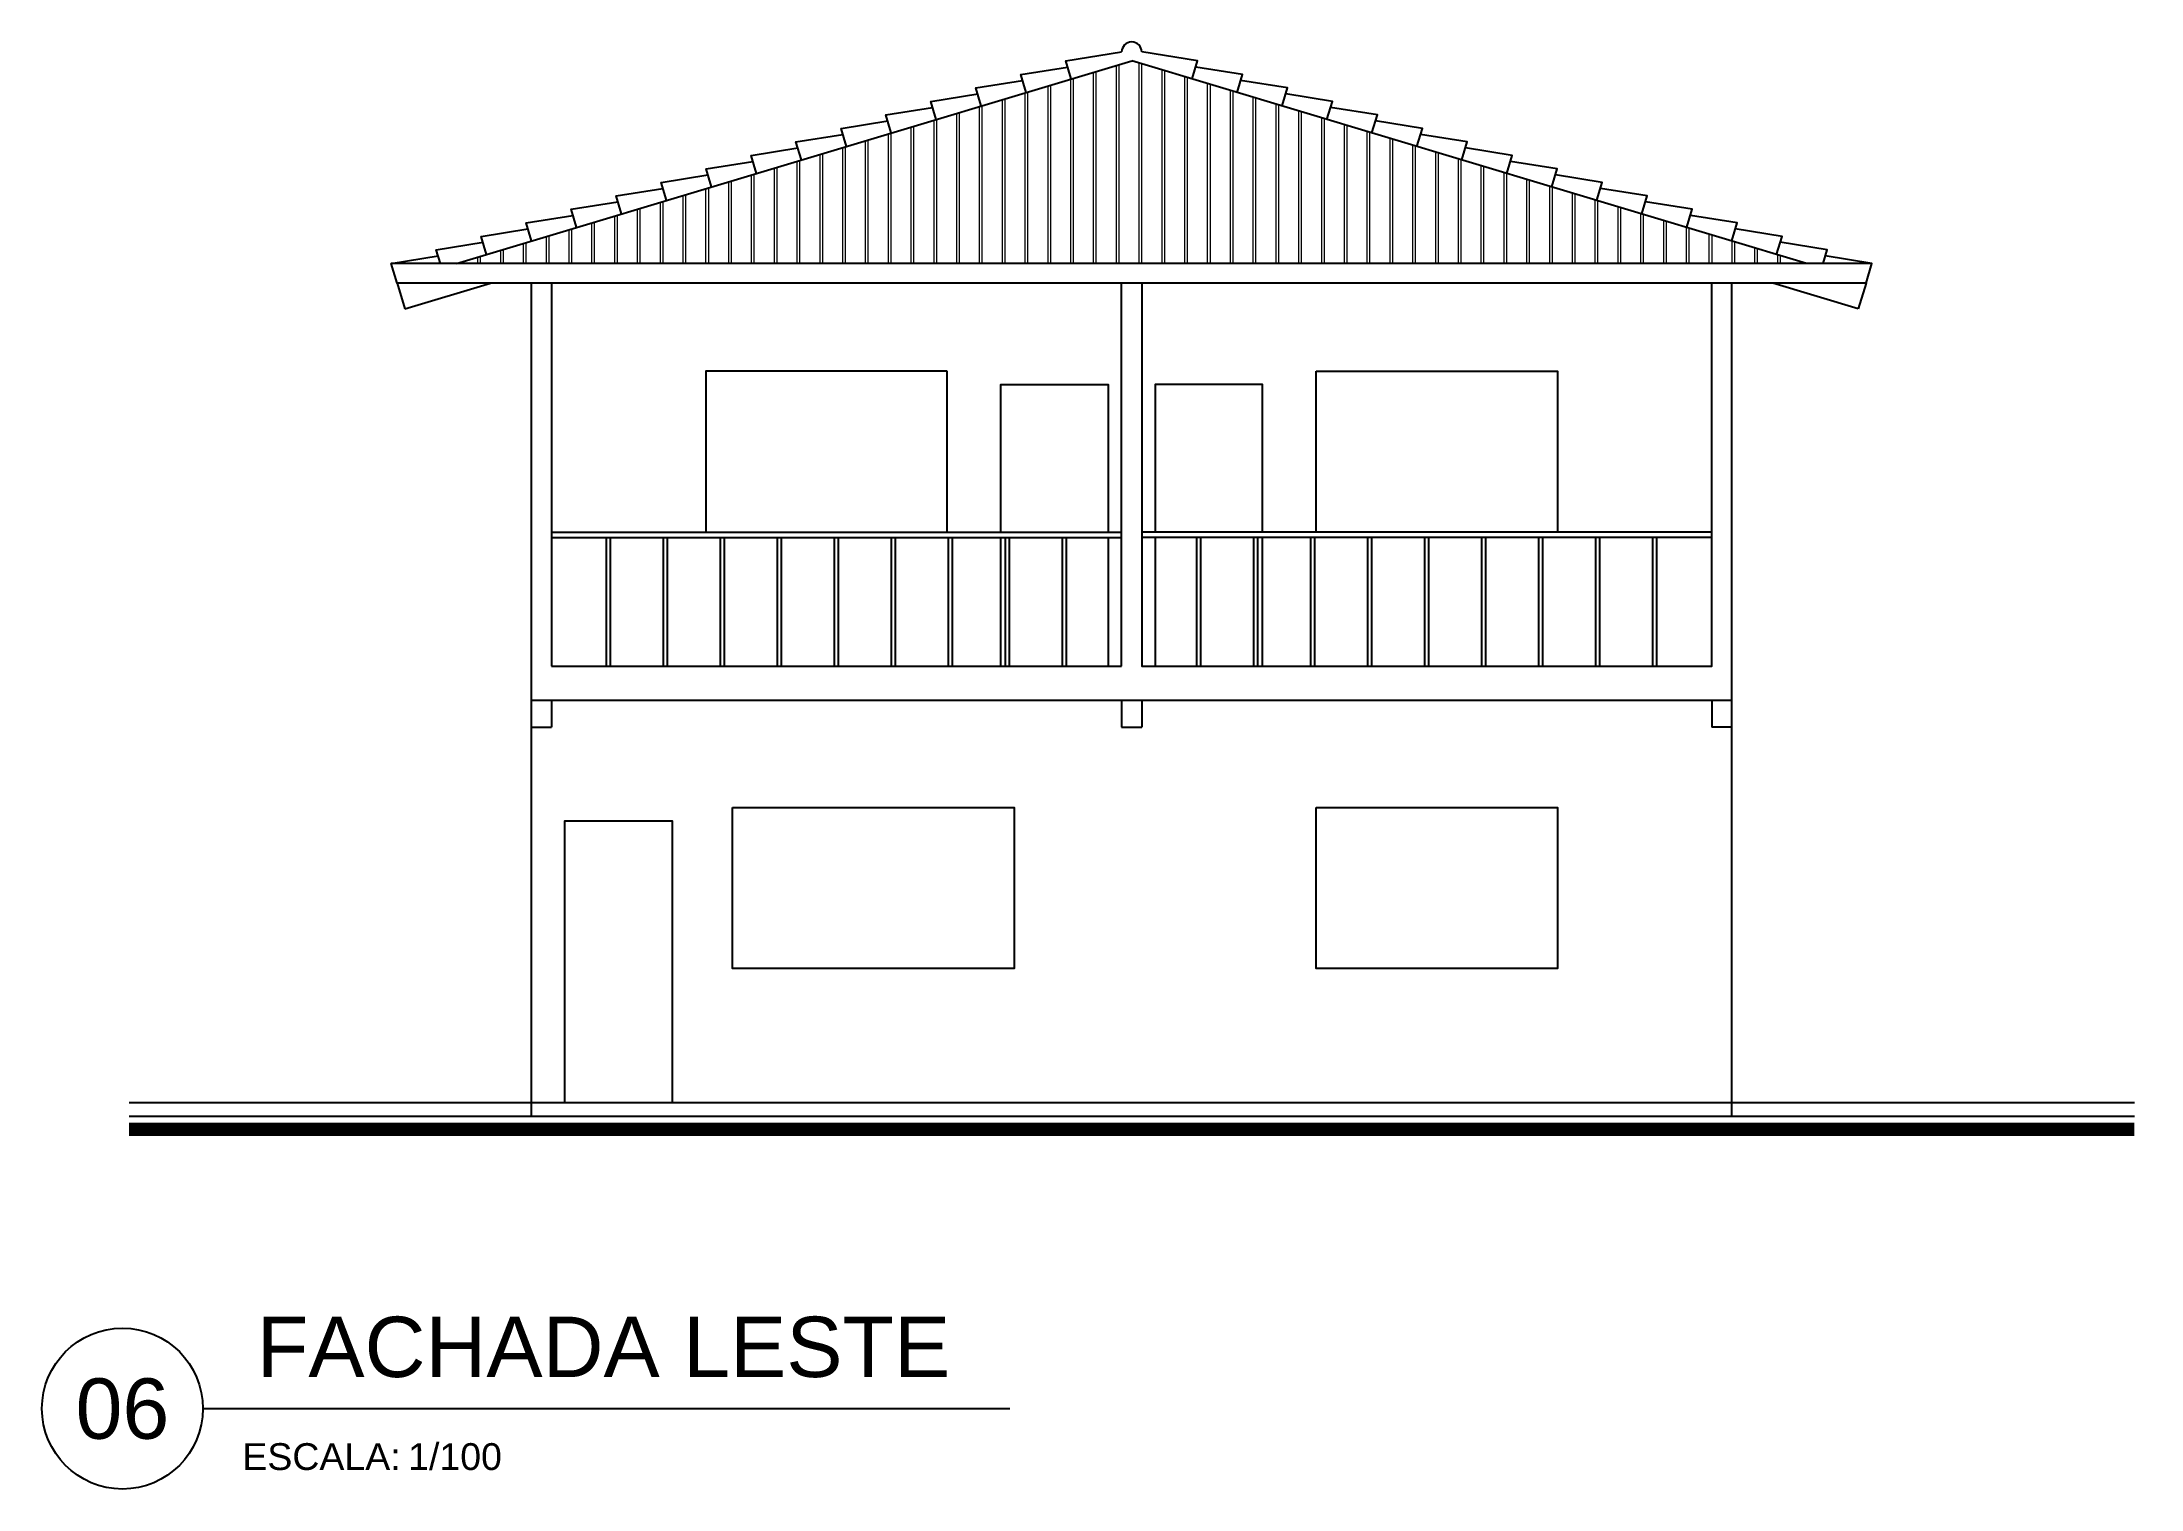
# Model space of a CAD drawing. Header units: metres. Extents: x 47728 to 47950, y 23373 to 23541.
# Drawn here: x 47934.57 to 47950.21, y 23471.52 to 23482.31 of the extents above; entities that cross this region are included whole.
import ezdxf
from ezdxf.enums import TextEntityAlignment as Align

# ---------------------------------------------------------------- set-up
doc = ezdxf.new("R2010")
doc.units = ezdxf.units.M
doc.header["$LTSCALE"] = 0.25
doc.layers.add('ARQ_0', color=7, linetype='Continuous', true_color=0xff7400, plot=False)
for name, color, linetype in [('ARQ_ALV VS', 2, 'Continuous'), ('ARQ_VISTA 02', 2, 'Continuous'), ('ARQ_VISTA 03', 3, 'Continuous'), ('SIMB_02', 2, 'Continuous'), ('SIMB_TXT', 1, 'Continuous')]:
    doc.layers.add(name, color=color, linetype=linetype)
doc.layers.add('ARQ_CINZA 02', color=251, linetype='Continuous', lineweight=9)
doc.layers.add('ARQ_CINZA 03', color=252, linetype='Continuous', lineweight=9)
doc.styles.add('SIMB', font='arial.ttf')

# ---------------------------------------------------------------- blocks, each defined once
blk = doc.blocks.new('*U227')
at = {"layer": 'SIMB_02'}
blk.add_line((6, 0), (66.16, 0), dxfattribs=at)
blk.add_circle((0, 0), 6, dxfattribs=at)
at = {"layer": 'SIMB_TXT', "style": 'SIMB'}
blk.add_text('ESCALA:', height=2, dxfattribs=at).set_placement((8.94, -4.58))
blk.add_attdef('TITULO_DO_DESENHO', text='', height=4.5, dxfattribs=at).set_placement((10.02, 1), align=Align.BOTTOM_LEFT)
blk.add_attdef('NUM', text='', height=4.5, dxfattribs=at).set_placement((0, 0), align=Align.MIDDLE_CENTER)
blk.add_attdef('ESCALA', (21.3, -4.58), '', height=2, dxfattribs=at)

msp = doc.modelspace()

# ---------------------------------------------------------------- hatches: boundary and pattern name
at = {"layer": 'ARQ_CINZA 03'}
h = msp.add_hatch(dxfattribs=at)
h.set_pattern_fill('_USER', color=256, scale=0.17, angle=90, style=0, pattern_type=0)
h.set_pattern_definition([(90, (47869.64627, 23481.13032), (-0.17, 1e-17), [])])
h.paths.add_polyline_path([(47937.657, 23480.661), (47942.69, 23482.171), (47947.722, 23480.661)])
h = msp.add_hatch(dxfattribs=at)
h.set_pattern_fill('_USER', color=256, scale=0.17, angle=90, style=0, pattern_type=0)
h.set_pattern_definition([(90, (47869.66627, 23481.13032), (-0.17, 1e-17), [])])
h.paths.add_polyline_path([(47937.657, 23480.661), (47942.69, 23482.171), (47947.722, 23480.661)])

# ---------------------------------------------------------------- linework, layer by layer
at = {"layer": 'ARQ_0'}
msp.add_line((47935.215, 23474.404), (47950.165, 23474.404), dxfattribs=at)
at = {"layer": 'ARQ_ALV VS'}
for p, q in [((47937.215, 23480.513), (47937.272, 23480.321)), ((47937.272, 23480.321), (47937.911, 23480.513)), ((47948.107, 23480.321), (47947.469, 23480.513)), ((47948.165, 23480.513), (47948.107, 23480.321))]:
    msp.add_line(p, q, dxfattribs=at)
at = {"layer": 'ARQ_CINZA 02', "const_width": 0.1}
msp.add_lwpolyline([(47950.165, 23474.204), (47935.215, 23474.204)], dxfattribs=at)
at = {"layer": 'ARQ_VISTA 02'}
for p, q in [((47938.365, 23478.658), (47942.615, 23478.658)), ((47938.365, 23478.618), (47942.615, 23478.618)), ((47938.775, 23477.658), (47938.775, 23478.618)), ((47938.805, 23477.658), (47938.805, 23478.618)), ((47939.2, 23477.658), (47939.2, 23478.618)), ((47939.23, 23477.658), (47939.23, 23478.618)), ((47939.625, 23477.658), (47939.625, 23478.618)), ((47939.655, 23477.658), (47939.655, 23478.618)), ((47940.05, 23477.658), (47940.05, 23478.618)), ((47940.08, 23477.658), (47940.08, 23478.618)), ((47940.475, 23477.658), (47940.475, 23478.618)), ((47940.505, 23477.658), (47940.505, 23478.618)), ((47940.9, 23477.658), (47940.9, 23478.618)), ((47940.93, 23477.658), (47940.93, 23478.618)), ((47941.325, 23477.658), (47941.325, 23478.618)), ((47941.355, 23477.658), (47941.355, 23478.618)), ((47941.75, 23477.658), (47941.75, 23478.618)), ((47941.78, 23477.658), (47941.78, 23478.618)), ((47942.175, 23477.658), (47942.175, 23478.618)), ((47942.205, 23477.658), (47942.205, 23478.618)), ((47947.015, 23478.658), (47942.765, 23478.658)), ((47947.015, 23478.618), (47942.765, 23478.618)), ((47943.175, 23477.658), (47943.175, 23478.618)), ((47943.205, 23477.658), (47943.205, 23478.618)), ((47943.6, 23477.658), (47943.6, 23478.618)), ((47943.63, 23477.658), (47943.63, 23478.618)), ((47944.025, 23477.658), (47944.025, 23478.618)), ((47944.055, 23477.658), (47944.055, 23478.618)), ((47944.45, 23477.658), (47944.45, 23478.618)), ((47944.48, 23477.658), (47944.48, 23478.618)), ((47944.875, 23477.658), (47944.875, 23478.618)), ((47944.905, 23477.658), (47944.905, 23478.618)), ((47945.3, 23477.658), (47945.3, 23478.618)), ((47945.33, 23477.658), (47945.33, 23478.618)), ((47945.725, 23477.658), (47945.725, 23478.618)), ((47945.755, 23477.658), (47945.755, 23478.618)), ((47946.15, 23477.658), (47946.15, 23478.618)), ((47946.18, 23477.658), (47946.18, 23478.618)), ((47946.575, 23477.658), (47946.575, 23478.618)), ((47946.605, 23477.658), (47946.605, 23478.618)), ((47938.215, 23474.304), (47938.215, 23477.404)), ((47938.365, 23477.404), (47938.365, 23477.204)), ((47942.615, 23477.404), (47942.615, 23477.204)), ((47942.765, 23477.404), (47942.765, 23477.204)), ((47947.015, 23477.404), (47947.015, 23477.204)), ((47947.165, 23474.304), (47947.165, 23477.404)), ((47938.215, 23477.204), (47938.365, 23477.204)), ((47942.615, 23477.204), (47942.765, 23477.204)), ((47947.165, 23477.204), (47947.015, 23477.204))]:
    msp.add_line(p, q, dxfattribs=at)
for points in [[(47941.315, 23479.858), (47939.515, 23479.858), (47939.515, 23478.658), (47941.315, 23478.658)], [(47944.065, 23479.858), (47945.865, 23479.858), (47945.865, 23478.658), (47944.065, 23478.658)], [(47939.715, 23476.604), (47941.815, 23476.604), (47941.815, 23475.404), (47939.715, 23475.404)], [(47944.065, 23476.604), (47945.865, 23476.604), (47945.865, 23475.404), (47944.065, 23475.404)]]:
    msp.add_lwpolyline(points, close=True, dxfattribs=at)
for points in [[(47941.715, 23478.658), (47941.715, 23479.758), (47942.515, 23479.758), (47942.515, 23478.658)], [(47943.665, 23478.658), (47943.665, 23479.758), (47942.865, 23479.758), (47942.865, 23478.658)], [(47941.715, 23477.658), (47941.715, 23478.618)], [(47942.515, 23478.618), (47942.515, 23477.658)], [(47942.865, 23478.618), (47942.865, 23477.658)], [(47943.665, 23477.658), (47943.665, 23478.618)], [(47938.465, 23474.404), (47938.465, 23476.504), (47939.265, 23476.504), (47939.265, 23474.404)]]:
    msp.add_lwpolyline(points, dxfattribs=at)
at = {"layer": 'ARQ_VISTA 03'}
for p, q in [((47937.657, 23480.661), (47942.69, 23482.171)), ((47947.722, 23480.661), (47942.69, 23482.171)), ((47948.209, 23480.661), (47937.17, 23480.661)), ((47948.165, 23480.513), (47937.215, 23480.513)), ((47938.215, 23477.404), (47938.215, 23480.513)), ((47938.365, 23480.513), (47938.365, 23477.658)), ((47942.615, 23477.658), (47942.615, 23480.513)), ((47947.165, 23477.404), (47947.165, 23480.513)), ((47938.365, 23477.658), (47942.615, 23477.658)), ((47938.215, 23477.404), (47947.165, 23477.404)), ((47935.215, 23474.304), (47950.165, 23474.304))]:
    msp.add_line(p, q, dxfattribs=at)
for points in [[(47942.239, 23482.036), (47942.199, 23482.17), (47942.615, 23482.237)], [(47943.14, 23482.036), (47943.181, 23482.17), (47942.765, 23482.237)], [(47941.568, 23481.835), (47941.528, 23481.969), (47941.877, 23482.025)], [(47941.904, 23481.935), (47941.863, 23482.069), (47942.212, 23482.125)], [(47943.476, 23481.935), (47943.516, 23482.069), (47943.167, 23482.125)], [(47943.811, 23481.835), (47943.851, 23481.969), (47943.502, 23482.025)], [(47940.898, 23481.634), (47940.858, 23481.768), (47941.206, 23481.824)], [(47941.233, 23481.734), (47941.193, 23481.868), (47941.542, 23481.924)], [(47944.146, 23481.734), (47944.186, 23481.868), (47943.838, 23481.924)], [(47944.481, 23481.634), (47944.522, 23481.768), (47944.173, 23481.824)], [(47940.563, 23481.533), (47940.523, 23481.667), (47940.871, 23481.723)], [(47944.817, 23481.533), (47944.857, 23481.667), (47944.508, 23481.723)], [(47939.892, 23481.332), (47939.852, 23481.466), (47940.201, 23481.522)], [(47940.228, 23481.432), (47940.187, 23481.566), (47940.536, 23481.622)], [(47945.152, 23481.432), (47945.192, 23481.566), (47944.843, 23481.622)], [(47945.487, 23481.332), (47945.527, 23481.466), (47945.179, 23481.522)], [(47939.557, 23481.231), (47939.517, 23481.365), (47939.865, 23481.421)], [(47945.822, 23481.231), (47945.863, 23481.365), (47945.514, 23481.421)], [(47938.887, 23481.03), (47938.846, 23481.164), (47939.195, 23481.22)], [(47939.222, 23481.131), (47939.182, 23481.265), (47939.53, 23481.321)], [(47946.158, 23481.131), (47946.198, 23481.265), (47945.849, 23481.321)], [(47946.493, 23481.03), (47946.533, 23481.164), (47946.184, 23481.22)], [(47938.551, 23480.93), (47938.511, 23481.064), (47938.86, 23481.12)], [(47946.828, 23480.93), (47946.868, 23481.064), (47946.52, 23481.12)], [(47937.881, 23480.728), (47937.841, 23480.862), (47938.189, 23480.918)], [(47938.216, 23480.829), (47938.176, 23480.963), (47938.524, 23481.019)], [(47947.163, 23480.829), (47947.203, 23480.963), (47946.855, 23481.019)], [(47947.498, 23480.728), (47947.539, 23480.862), (47947.19, 23480.918)], [(47937.536, 23480.661), (47937.505, 23480.762), (47937.854, 23480.818)], [(47947.844, 23480.661), (47947.874, 23480.762), (47947.525, 23480.818)], [(47937.215, 23480.513), (47937.17, 23480.661), (47937.519, 23480.717)], [(47948.165, 23480.513), (47948.209, 23480.661), (47947.861, 23480.717)], [(47942.765, 23480.513), (47942.765, 23477.658), (47947.015, 23477.658), (47947.015, 23480.513)]]:
    msp.add_lwpolyline(points, dxfattribs=at)
msp.add_arc((47942.69, 23482.237), 0.075, 0, 180, dxfattribs=at)

# ---------------------------------------------------------------- block references
at = {"xscale": 0.1, "yscale": 0.1, "zscale": 0.1}
msp.add_blockref('*U227', (47935.166, 23472.123), dxfattribs=at).add_auto_attribs({'TITULO_DO_DESENHO': 'FACHADA LESTE', 'NUM': '06', 'ESCALA': '1/100'})

doc.saveas('drawing.dxf')
